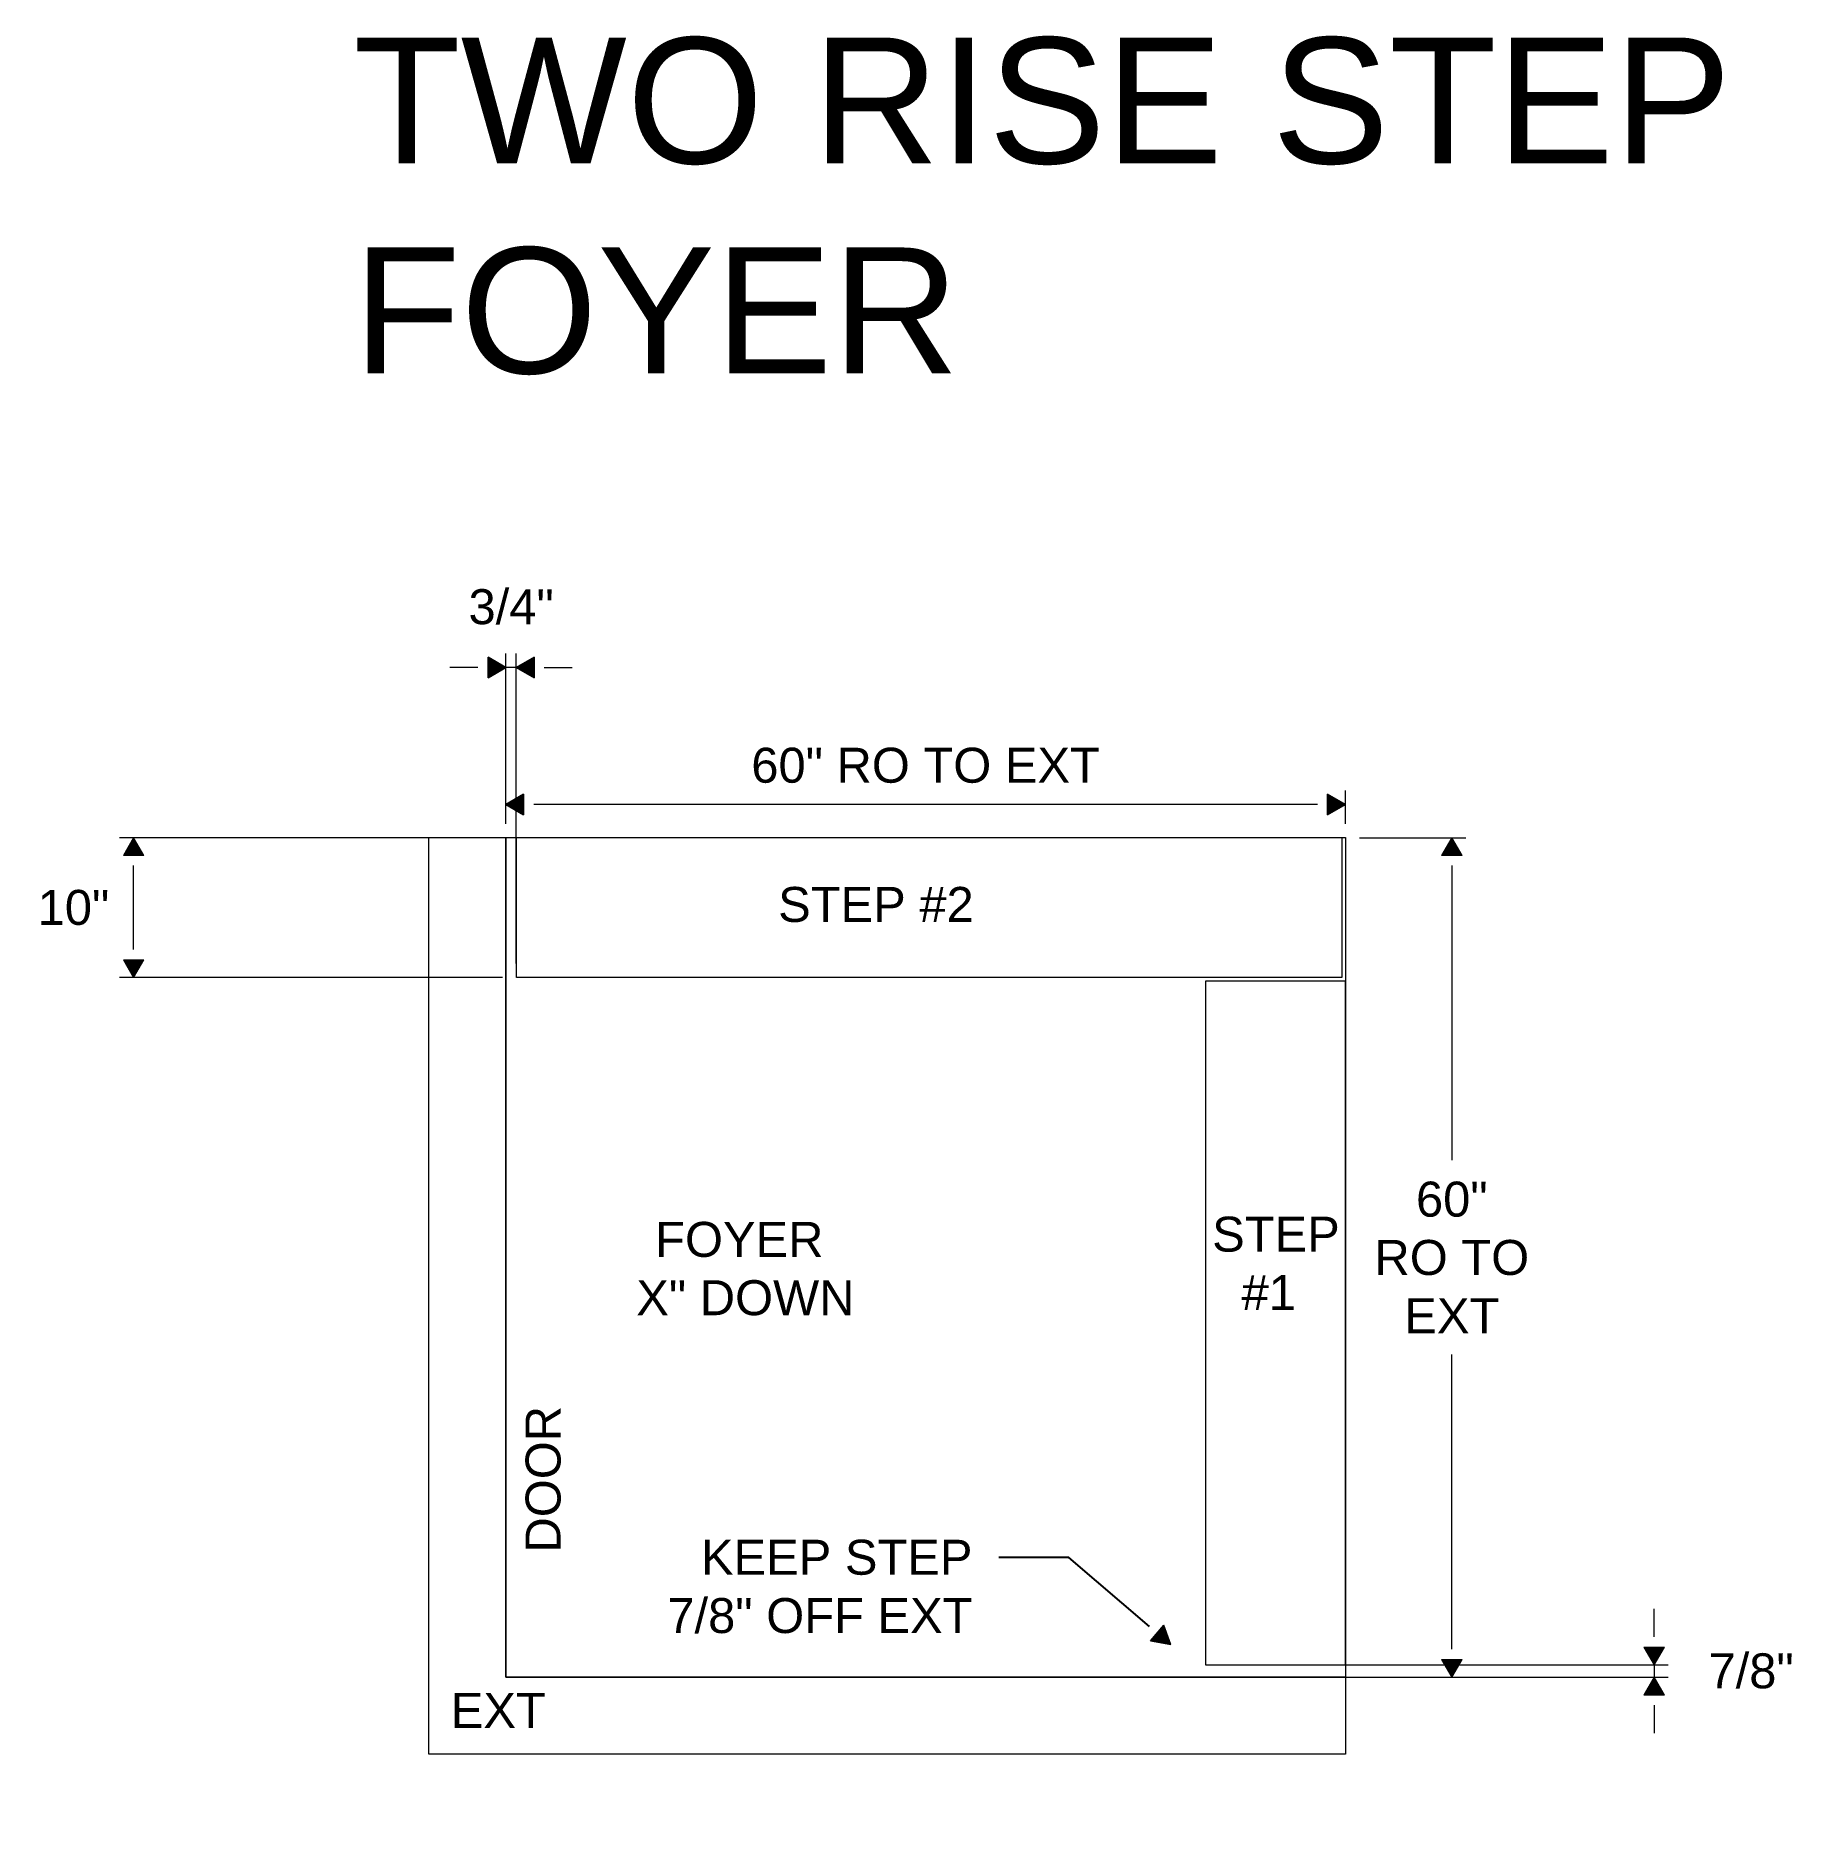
# Model space of a CAD drawing. Header units: inches. Extents: x -20237 to -17371, y 314 to 2010.
# Drawn here: x -19906.5 to -19780.5, y 578.8 to 706.3 of the extents above; entities that cross this region are included whole.
import ezdxf
from ezdxf import colors
from ezdxf.entities.mleader import LeaderData, LeaderLine
from ezdxf.math import Vec2, Vec3

# ---------------------------------------------------------------- set-up
doc = ezdxf.new("R2010")
doc.units = ezdxf.units.IN
doc.header["$MEASUREMENT"] = 0
doc.header["$PDMODE"] = 35
for name, color, linetype, lineweight in [('Concrete', 40, 'Continuous', 9), ('Dimension', 3, 'Continuous', 9), ('Hole-Framing', 150, 'Continuous', 18), ('Kick', 4, 'Continuous', 9), ('Plywood', 6, 'Continuous', 18), ('Stringer', 7, 'Continuous', 13)]:
    doc.layers.add(name, color=color, linetype=linetype, lineweight=lineweight)
doc.styles.add('9-32 Text', font='arial.ttf', dxfattribs={"height": 0.28125})
doc.styles.add('Dimension and Text', font='arial.ttf', dxfattribs={"height": 0.078125})
doc.dimstyles.new('Jerrod Dimension', dxfattribs={"dimscale": 0, "dimtxt": 0.078125, "dimasz": 0.0625, "dimexe": 0.03125, "dimexo": 0.03125, "dimgap": 0.046875, "dimtad": 1, "dimtih": 1, "dimtoh": 1, "dimdec": 4, "dimzin": 1, "dimdsep": 46, "dimlunit": 5, "dimtxsty": 'Dimension and Text', "dimblk": 'arrow', "dimcen": 2.421875, "dimclrd": 3, "dimclre": 3, "dimclrt": 3, "dimadec": 1, "dimazin": 0, "dimtfac": 1, "dimtdec": 4, "dimtmove": 2, "dimatfit": 3, "dimldrblk": 'arrow', "dimfxl": 1, "dimtfillclr": 256, "dimfrac": 2, "dimlwd": -1, "dimlwe": -1, "dimarcsym": 2})

msp = doc.modelspace()

# ---------------------------------------------------------------- texts
at = {"layer": 'Concrete', "insert": (-19868.95308, 597.91214), "char_height": 2.5, "width": 11.797186, "attachment_point": 7, "rotation": 90, "style": 'Dimension and Text'}
msp.add_mtext('DOOR', dxfattribs=at)
at = {"layer": 'Hole-Framing', "insert": (-19876.83485, 587.87743), "char_height": 2.5, "width": 2.0517952, "attachment_point": 1, "style": 'Dimension and Text'}
msp.add_mtext('EXT', dxfattribs=at)
at = {"layer": 'Kick', "attachment_point": 1}
for s, insert, char_height, width, style in [('TWO RISE STEP\\PFOYER', (-19883.80225, 706.18214), 9, 114.3312657, '9-32 Text'), ('\\pi0.13847;STEP #2', (-19853.57559, 645.47865), 2.5, 14.0050057, 'Dimension and Text'), ('\\pi11.06347;FOYER\\P\\pi9.71541;X" DOWN', (-19873.29308, 621.54144), 2.5, 41.2027793, 'Dimension and Text'), ('\\pi0.24454;STEP \\P\\pi2.34656;#1', (-19822.66293, 621.91392), 2.5, 9.4651973, 'Dimension and Text')]:
    msp.add_mtext(s, dxfattribs=dict(at, insert=insert, char_height=char_height, width=width, style=style))

# ---------------------------------------------------------------- blocks, each defined once
blk = doc.blocks.new('arrow')
at = {"layer": 'Dimension'}
blk.add_hatch(color=0, dxfattribs=at).paths.add_polyline_path([(0, 0), (-0.637, 0.368), (-0.637, -0.368)])
at = {"layer": 'Dimension', "color": 0}
for p, q in [((-0.637, -0.368), (-0.637, 0.368)), ((0, 0), (-0.637, 0.368)), ((-0.637, -0.368), (0, 0))]:
    blk.add_line(p, q, dxfattribs=at)
blk = doc.blocks.new('*D397')
at = {"layer": 'Defpoints', "color": 0}
for p in [(-19872.9, 651.37), (-19872.9, 649), (-19812.9, 649)]:
    blk.add_point(p, dxfattribs=at)
at = {"layer": 'Stringer', "color": 3}
for p, q in [((-19872.9, 650), (-19872.9, 652.37)), ((-19812.9, 650), (-19812.9, 652.37)), ((-19814.9, 651.37), (-19870.9, 651.37))]:
    blk.add_line(p, q, dxfattribs=at)
at = {"layer": 'Stringer', "color": 3, "xscale": 2, "yscale": 2, "zscale": 2, "rotation": 180}
blk.add_blockref('arrow', (-19872.9, 651.37), dxfattribs=at)
at = {"layer": 'Stringer', "color": 3, "xscale": 2, "yscale": 2, "zscale": 2}
blk.add_blockref('arrow', (-19812.9, 651.37), dxfattribs=at)
at = {"layer": 'Stringer', "color": 3, "insert": (-19842.9, 654.16), "char_height": 2.5, "attachment_point": 5, "style": 'Dimension and Text'}
blk.add_mtext('60" RO TO EXT', dxfattribs=at)
blk = doc.blocks.new('*D399')
at = {"layer": 'Defpoints', "color": 0}
for p in [(-19812.9, 649), (-19812.9, 589), (-19805.29, 589)]:
    blk.add_point(p, dxfattribs=at)
at = {"layer": 'Stringer', "color": 3}
for p, q in [((-19811.9, 649), (-19804.29, 649)), ((-19805.29, 647), (-19805.29, 625.95)), ((-19805.29, 591), (-19805.29, 612.06)), ((-19811.9, 589), (-19804.29, 589))]:
    blk.add_line(p, q, dxfattribs=at)
at = {"layer": 'Stringer', "color": 3, "xscale": 2, "yscale": 2, "zscale": 2}
for p, rotation in [((-19805.29, 649), 90), ((-19805.29, 589), 270)]:
    blk.add_blockref('arrow', p, dxfattribs=dict(at, rotation=rotation))
at = {"layer": 'Stringer', "color": 3, "insert": (-19805.29, 619), "char_height": 2.5, "attachment_point": 5, "style": 'Dimension and Text'}
blk.add_mtext('60"\\PRO TO\\PEXT', dxfattribs=at)
blk = doc.blocks.new('*D401')
at = {"layer": 'Defpoints', "color": 0}
for p in [(-19899.5, 649), (-19872.15, 649), (-19872.15, 639)]:
    blk.add_point(p, dxfattribs=at)
at = {"layer": 'Hole-Framing', "color": 3}
for p, q in [((-19873.15, 649), (-19900.5, 649)), ((-19899.5, 641), (-19899.5, 647)), ((-19873.15, 639), (-19900.5, 639))]:
    blk.add_line(p, q, dxfattribs=at)
at = {"layer": 'Hole-Framing', "color": 3, "xscale": 2, "yscale": 2, "zscale": 2}
for p, rotation in [((-19899.5, 649), 90), ((-19899.5, 639), 270)]:
    blk.add_blockref('arrow', p, dxfattribs=dict(at, rotation=rotation))
at = {"layer": 'Hole-Framing', "color": 3, "insert": (-19903.8, 644), "char_height": 2.5, "attachment_point": 5, "style": 'Dimension and Text'}
blk.add_mtext('10"', dxfattribs=at)
blk = doc.blocks.new('*D403')
at = {"layer": 'Defpoints', "color": 0}
for p in [(-19872.9, 661.16), (-19872.9, 649), (-19872.15, 639)]:
    blk.add_point(p, dxfattribs=at)
at = {"layer": 'Hole-Framing', "color": 3}
for p, q in [((-19872.9, 650), (-19872.9, 662.16)), ((-19872.15, 640), (-19872.15, 662.16)), ((-19874.9, 661.16), (-19876.9, 661.16)), ((-19872.15, 661.16), (-19872.9, 661.16)), ((-19870.15, 661.16), (-19868.15, 661.16))]:
    blk.add_line(p, q, dxfattribs=at)
at = {"layer": 'Hole-Framing', "color": 3, "xscale": 2, "yscale": 2, "zscale": 2}
blk.add_blockref('arrow', (-19872.9, 661.16), dxfattribs=at)
at = {"layer": 'Hole-Framing', "color": 3, "xscale": 2, "yscale": 2, "zscale": 2, "rotation": 180}
blk.add_blockref('arrow', (-19872.15, 661.16), dxfattribs=at)
at = {"layer": 'Hole-Framing', "color": 3, "insert": (-19872.52, 665.49), "char_height": 2.5, "attachment_point": 5, "style": 'Dimension and Text'}
blk.add_mtext('3/4"', dxfattribs=at)
blk = doc.blocks.new('*D405')
at = {"layer": 'Defpoints', "color": 0}
for p in [(-19822.9, 589.88), (-19822.9, 589), (-19790.82, 589)]:
    blk.add_point(p, dxfattribs=at)
at = {"layer": 'Hole-Framing', "color": 3}
for p, q in [((-19790.82, 591.88), (-19790.82, 593.88)), ((-19821.9, 589.88), (-19789.82, 589.88)), ((-19821.9, 589), (-19789.82, 589)), ((-19790.82, 589.88), (-19790.82, 589)), ((-19790.82, 587), (-19790.82, 585))]:
    blk.add_line(p, q, dxfattribs=at)
at = {"layer": 'Hole-Framing', "color": 3, "xscale": 2, "yscale": 2, "zscale": 2}
for p, rotation in [((-19790.82, 589.88), 270), ((-19790.82, 589), 90)]:
    blk.add_blockref('arrow', p, dxfattribs=dict(at, rotation=rotation))
at = {"layer": 'Hole-Framing', "color": 3, "insert": (-19783.9, 589.44), "char_height": 2.5, "attachment_point": 5, "style": 'Dimension and Text'}
blk.add_mtext('7/8"', dxfattribs=at)

# ---------------------------------------------------------------- dimensions: what is measured, and where the dimension line sits
at = {"layer": 'Hole-Framing'}
dim = msp.add_linear_dim(base=(-19872.89953, 661.15713), p1=(-19872.14953, 639.00496), p2=(-19872.89953, 649.00496), dimstyle='Jerrod Dimension', override={"dimpost": '"'}, dxfattribs=at)
dim.commit()
dim.dimension.update_dxf_attribs({"geometry": '*D403', "text_midpoint": (-19872.52453, 665.4941)})
for base, p1, p2, picture, middle in [((-19899.49846, 649.00496), (-19872.14953, 639.00496), (-19872.14953, 649.00496), '*D401', (-19903.80133, 644.00496)), ((-19790.81606, 589.00496), (-19822.89953, 589.87996), (-19822.89953, 589.00496), '*D405', (-19783.89553, 589.44246))]:
    dim = msp.add_linear_dim(base=base, p1=p1, p2=p2, angle=90, dimstyle='Jerrod Dimension', override={"dimpost": '"'}, dxfattribs=at)
    dim.commit()
    dim.dimension.update_dxf_attribs({"geometry": picture, "text_midpoint": middle})
at = {"layer": 'Stringer'}
dim = msp.add_linear_dim(base=(-19872.89953, 651.36722), p1=(-19812.89953, 649.00496), p2=(-19872.89953, 649.00496), text='<> RO TO EXT', dimstyle='Jerrod Dimension', override={"dimpost": '"'}, dxfattribs=at)
dim.commit()
dim.dimension.update_dxf_attribs({"geometry": '*D397', "text_midpoint": (-19842.89953, 654.16071)})
dim = msp.add_linear_dim(base=(-19805.29228, 589.00496), p1=(-19812.89953, 649.00496), p2=(-19812.89953, 589.00496), angle=90, text='<>\\PRO TO\\PEXT', dimstyle='Jerrod Dimension', override={"dimpost": '"'}, dxfattribs=at)
dim.commit()
dim.dimension.update_dxf_attribs({"geometry": '*D399', "text_midpoint": (-19805.29228, 619.00496)})

# ---------------------------------------------------------------- linework, layer by layer
at = {"layer": 'Hole-Framing'}
for points in [[(-19878.39953, 649.00496), (-19872.89953, 649.00496), (-19872.89953, 589.00496), (-19812.89953, 589.00496), (-19812.89953, 583.50496), (-19878.39953, 583.50496)], [(-19872.89953, 649.00496), (-19812.89953, 649.00496), (-19812.89953, 589.00496), (-19872.89953, 589.00496)]]:
    msp.add_lwpolyline(points, close=True, dxfattribs=at)
at = {"layer": 'Plywood'}
for points in [[(-19813.14953, 639.00496), (-19872.14953, 639.00496), (-19872.14953, 649.00496), (-19813.14953, 649.00496)], [(-19822.89953, 589.87996), (-19812.89953, 589.87996), (-19812.89953, 638.75496), (-19822.89953, 638.75496)]]:
    msp.add_lwpolyline(points, close=True, dxfattribs=at)

msp.set_redraw_order([(e.dxf.handle, doc.entitydb.next_handle()) for e in msp.query("TEXT MTEXT ATTDEF DIMENSION ARC_DIMENSION")])  # texts and dimensions are drawn at this point

# ---------------------------------------------------------------- leaders
at = {"layer": 'Stringer'}
ml = msp.add_multileader_mtext('Standard', dxfattribs=at)
ml.set_content('KEEP STEP \\P7/8" OFF EXT', color=3, style='Dimension and Text')
ml.set_leader_properties(color=3)
ml.set_arrow_properties(name='arrow')
ml.build(insert=Vec2(0, 0))
ml.multileader.update_dxf_attribs({"dogleg_length": 0.15625, "arrow_head_size": 2, "scale": 32})
ctx = ml.context
ctx.base_point, ctx.scale, ctx.char_height, ctx.arrow_head_size, ctx.landing_gap_size, ctx.plane_origin = Vec3(-19862.99846, 597.55429), 32, 2.5, 2, 1.875, Vec3(-19825.3721, 585.08618)
ctx.text_align_type = 2
notes = []
notes.append((ctx, [(0, (1, 1, 0), (-19832.67274, 597.55429), (-1, 0), 5, [(0, [(-19825.3721, 591.33618)], 0, [])])]))
ctx.mtext.insert, ctx.mtext.alignment, ctx.mtext.flow_direction = Vec3(-19839.54774, 598.8256), 3, 5
for ctx, leaders in notes:
    for number, flags, end, landing, length, lines in leaders:
        leader = LeaderData()
        leader.index, (leader.has_last_leader_line, leader.has_dogleg_vector, leader.attachment_direction) = number, flags
        leader.last_leader_point, leader.dogleg_vector, leader.dogleg_length = Vec3(end), Vec3(landing), length
        for number, points, colour, breaks in lines:
            line = LeaderLine()
            line.index, line.vertices, line.color, line.breaks = number, Vec3.list(points), colors.encode_raw_color(colour), breaks
            leader.lines.append(line)
        ctx.leaders.append(leader)

doc.saveas('drawing.dxf')
